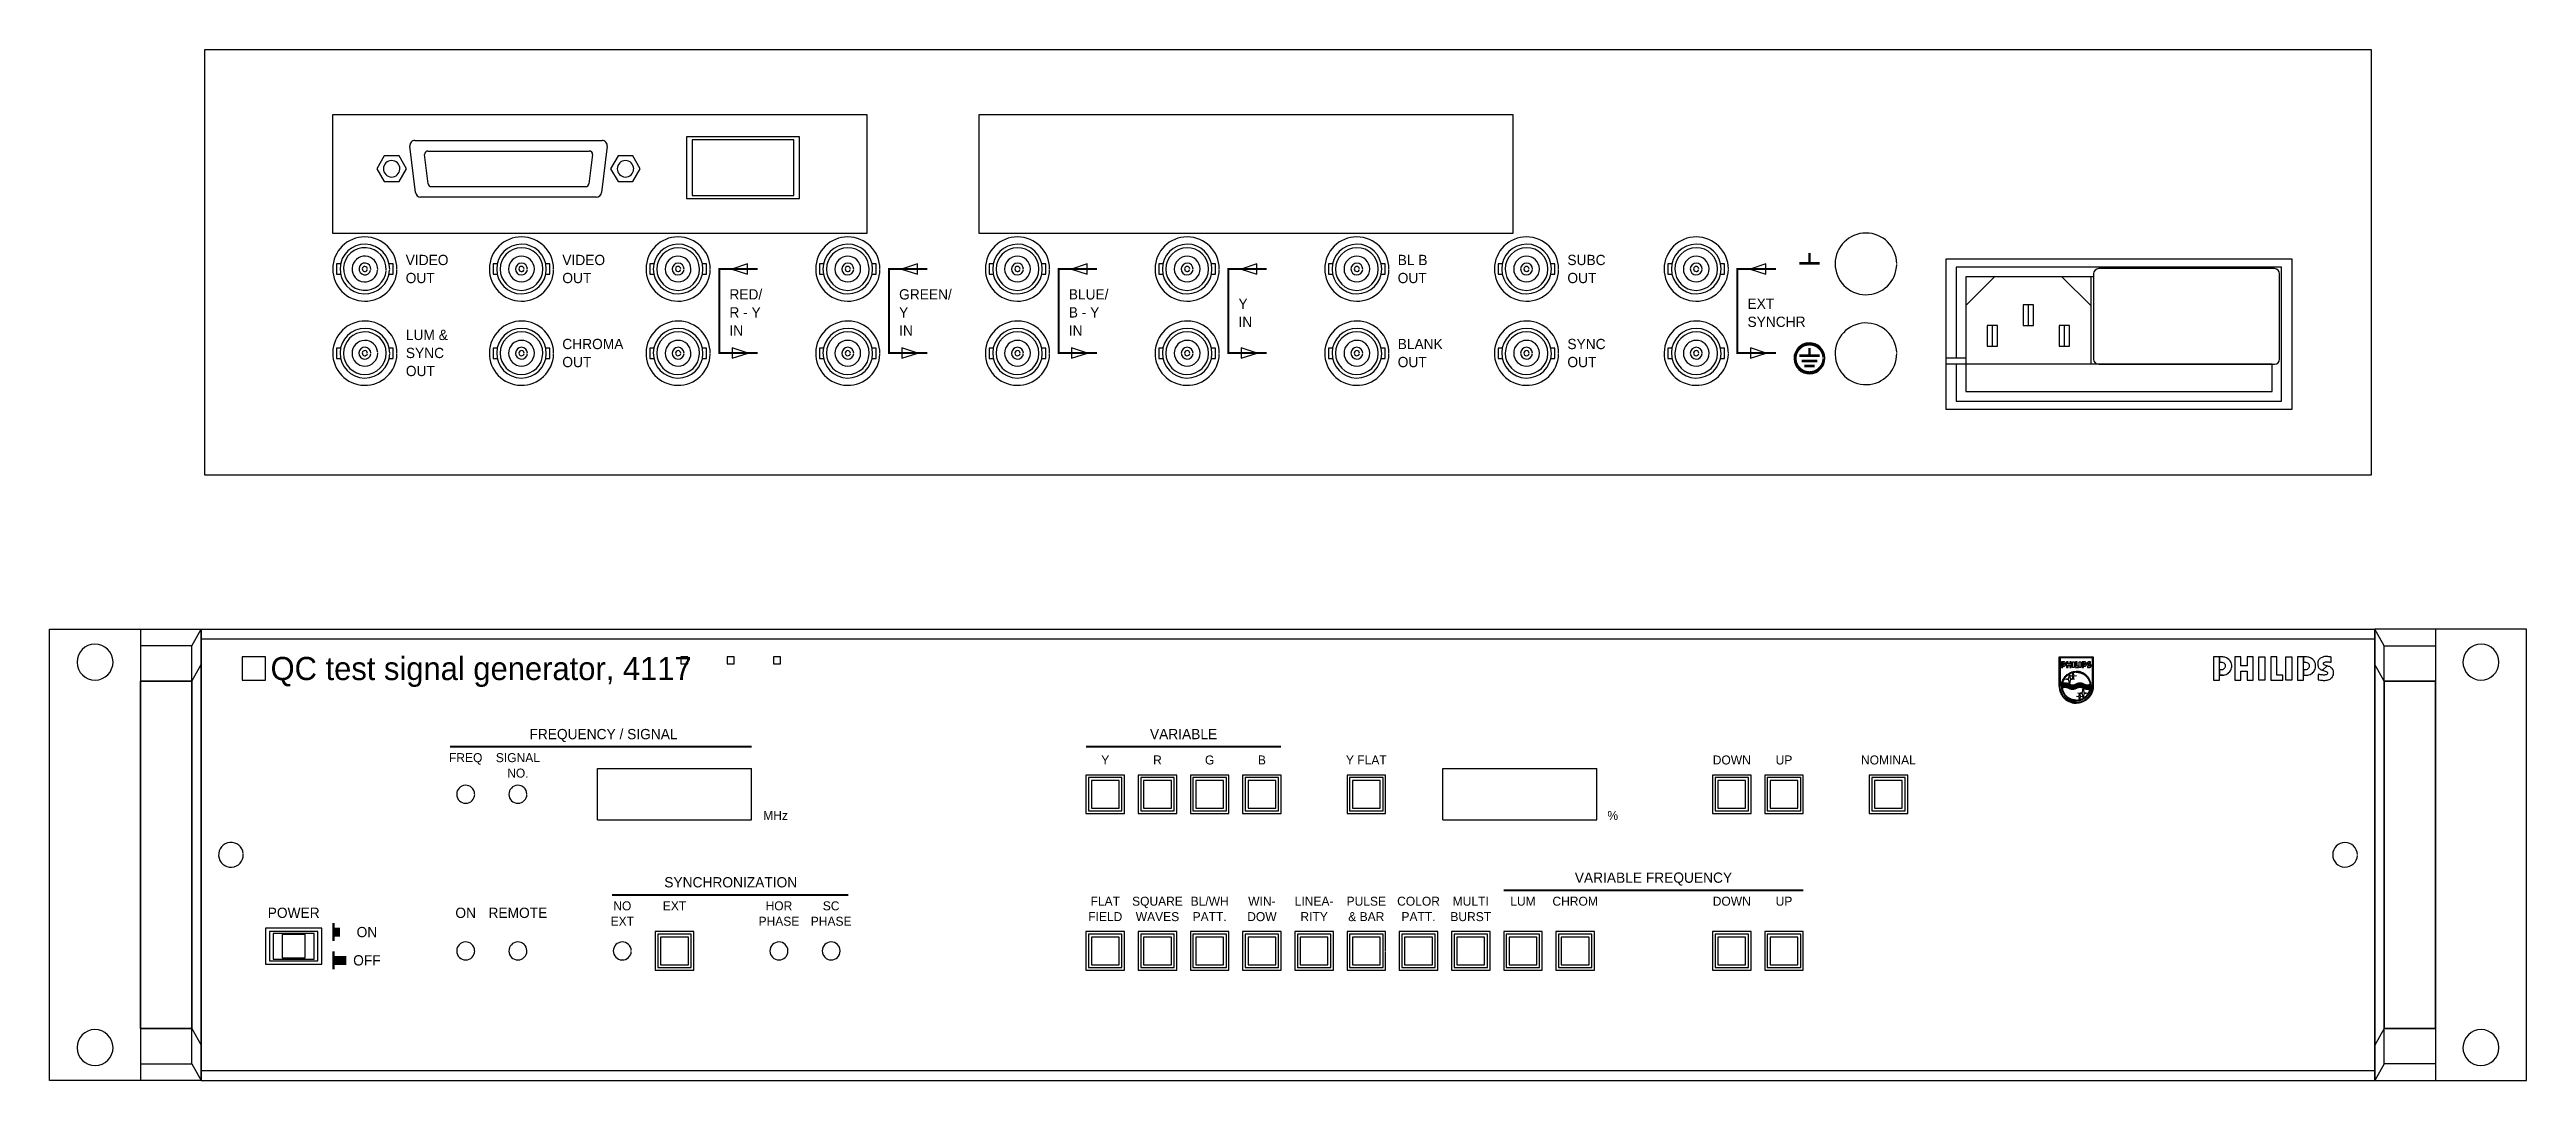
# Model space of a CAD drawing. Extents: x -9 to 472, y 133 to 334.
import ezdxf
from ezdxf.enums import TextEntityAlignment as Align

# ---------------------------------------------------------------- set-up
doc = ezdxf.new("R2010")
doc.units = 0
for name, color, linetype in [('115-1MAERKER', 5, 'CONTINUOUS'), ('115-1TEKST', 7, 'CONTINUOUS'), ('KOMPONENT', 10, 'CONTINUOUS')]:
    doc.layers.add(name, color=color, linetype=linetype)

msp = doc.modelspace()

# ---------------------------------------------------------------- texts
at = {"layer": '115-1TEKST', "color": 0}
for s, height, p in [('VIDEO', 2, (59.81, 291.74)), ('OUT', 2, (59.81, 288.23)), ('VIDEO', 2, (90.29, 291.74)), ('OUT', 2, (90.29, 288.23)), ('OUT', 2, (252.85, 288.23)), ('BL B', 2, (252.85, 291.74)), ('SUBC', 2, (285.87, 291.74)), ('OUT', 2, (285.87, 288.23)), ('RED/', 2, (122.8, 285.05)), ('GREEN/', 2, (155.82, 285.05)), ('BLUE/', 2, (188.84, 285.05)), ('Y', 2, (221.86, 283.23)), ('EXT', 2, (320.92, 283.23)), ('R - Y', 2, (122.8, 281.54)), ('IN', 2, (122.8, 278.02)), ('Y', 2, (155.82, 281.54)), ('IN', 2, (155.82, 278.02)), ('B - Y', 2, (188.84, 281.54)), ('IN', 2, (188.84, 278.02)), ('IN', 2, (221.86, 279.71)), ('SYNCHR', 2, (320.92, 279.71)), ('SYNC', 2, (59.84, 273.65)), ('LUM &', 2, (59.84, 277.16)), ('CHROMA', 2, (90.29, 275.39)), ('BLANK', 2, (252.85, 275.39)), ('SYNC', 2, (285.87, 275.39)), ('OUT', 2, (59.84, 270.14)), ('OUT', 2, (90.29, 271.88)), ('OUT', 2, (252.85, 271.88)), ('OUT', 2, (285.87, 271.88)), ('QC test signal generator, 4117', 4.5, (33.51, 211))]:
    msp.add_text(s, height=height, dxfattribs=at).set_placement(p)
for s, p in [('FREQUENCY / SIGNAL', (98.3, 199.49)), ('VARIABLE', (211.18, 199.49)), ('VARIABLE FREQUENCY', (302.62, 171.56)), ('SYNCHRONIZATION', (123.06, 170.66)), ('POWER', (38.01, 164.72)), ('ON', (52.26, 160.97)), ('OFF', (52.26, 155.47))]:
    msp.add_text(s, height=2, dxfattribs=at).set_placement(p, align=Align.CENTER)
at = {"layer": '115-1TEKST', "color": 0, "linetype": 'CONTINUOUS'}
for s, height, p in [('FREQ', 1.75, (71.48, 195.03)), ('SIGNAL', 1.75, (81.64, 195.03)), ('NO.', 1.75, (81.64, 192.03)), ('Y', 1.75, (195.94, 194.58)), ('R', 1.75, (206.1, 194.58)), ('G', 1.75, (216.26, 194.58)), ('B', 1.75, (226.42, 194.58)), ('Y FLAT', 1.75, (246.74, 194.58)), ('DOWN', 1.75, (317.86, 194.58)), ('UP', 1.75, (328.02, 194.58)), ('NOMINAL', 1.75, (348.34, 194.58)), ('MHz', 1.75, (131.78, 183.78)), ('%', 1.75, (294.7, 183.78)), ('FLAT', 1.75, (195.94, 167.1)), ('SQUARE', 1.75, (206.1, 167.1)), ('BL/WH', 1.75, (216.26, 167.1)), ('WIN-', 1.75, (226.42, 167.1)), ('LINEA-', 1.75, (236.58, 167.1)), ('PULSE', 1.75, (246.74, 167.1)), ('COLOR', 1.75, (256.9, 167.1)), ('MULTI', 1.75, (267.06, 167.1)), ('LUM', 1.75, (277.22, 167.1)), ('CHROM', 1.75, (287.38, 167.1)), ('DOWN', 1.75, (317.86, 167.1)), ('UP', 1.75, (328.02, 167.1)), ('ON', 2, (71.48, 164.72)), ('REMOTE', 2, (81.64, 164.72)), ('EXT', 1.75, (101.96, 163.2)), ('NO', 1.75, (101.96, 166.2)), ('EXT', 1.75, (112.12, 166.2)), ('PHASE', 1.75, (132.44, 163.2)), ('HOR', 1.75, (132.44, 166.2)), ('PHASE', 1.75, (142.6, 163.2)), ('SC', 1.75, (142.6, 166.2)), ('FIELD', 1.75, (195.94, 164.1)), ('WAVES', 1.75, (206.1, 164.1)), ('PATT.', 1.75, (216.26, 164.1)), ('DOW', 1.75, (226.42, 164.1)), ('RITY', 1.75, (236.58, 164.1)), ('& BAR', 1.75, (246.74, 164.1)), ('PATT.', 1.75, (256.9, 164.1)), ('BURST', 1.75, (267.06, 164.1))]:
    msp.add_text(s, height=height, dxfattribs=at).set_placement(p, align=Align.CENTER)

# ---------------------------------------------------------------- linework, layer by layer
at = {"layer": '115-1MAERKER', "color": 0}
for points in [[(28, 211), (32.5, 211), (32.5, 215.5), (28, 215.5)], [(113.36, 214.15), (114.71, 214.15), (114.71, 215.5), (113.36, 215.5)], [(122.36, 214.15), (123.71, 214.15), (123.71, 215.5), (122.36, 215.5)], [(131.36, 214.15), (132.71, 214.15), (132.71, 215.5), (131.36, 215.5)]]:
    msp.add_lwpolyline(points, close=True, dxfattribs=at)
at = {"layer": '115-1TEKST', "color": 0, "linetype": 'CONTINUOUS'}
for p, q in [((382.44, 213.7), (382.29, 213.7)), ((413.5, 211.96), (412.89, 211.96))]:
    msp.add_line(p, q, dxfattribs=at)
at = {"layer": '115-1TEKST', "color": 0}
for points, const_width in [([(330.98, 292.1), (334.98, 292.1), (332.98, 292.1), (332.98, 294.1)], 0.5), ([(128.32, 290.98), (120.82, 290.98), (120.82, 274.63), (128.32, 274.63)], 0.4), ([(161.34, 290.98), (153.84, 290.98), (153.84, 274.63), (161.34, 274.63)], 0.4), ([(194.36, 290.98), (186.86, 290.98), (186.86, 274.63), (194.36, 274.63)], 0.4), ([(227.38, 290.98), (219.88, 290.98), (219.88, 274.63), (227.38, 274.63)], 0.4), ([(326.44, 290.98), (318.94, 290.98), (318.94, 274.63), (326.44, 274.63)], 0.4), ([(332.98, 274.1), (332.98, 275.6)], 0.5), ([(330.98, 274.1), (334.98, 274.1)], 0.5), ([(331.48, 273.1), (334.48, 273.1)], 0.5), ([(331.98, 272.1), (333.98, 272.1)], 0.5), ([(68.42, 198.03), (127.12, 198.03)], 0.4), ([(192.19, 198.03), (230.17, 198.03)], 0.4), ([(99.97, 169.2), (145.93, 169.2)], 0.4), ([(273.47, 170.1), (331.77, 170.1)], 0.4), ([(45.76, 160.22), (45.76, 163.72)], 0.5), ([(45.76, 161.97), (47.01, 161.97)], 1.75), ([(45.76, 156.47), (48.26, 156.47)], 1.75), ([(45.76, 154.72), (45.76, 158.22)], 0.5)]:
    msp.add_lwpolyline(points, dxfattribs=dict(at, const_width=const_width))
for points in [[(123.3, 290.98), (126.35, 289.98), (126.35, 291.97), (123.3, 290.98)], [(156.32, 290.98), (159.37, 289.98), (159.37, 291.97), (156.32, 290.98)], [(189.34, 290.98), (192.39, 289.98), (192.39, 291.97), (189.34, 290.98)], [(222.36, 290.98), (225.41, 289.98), (225.41, 291.97), (222.36, 290.98)], [(321.42, 290.98), (324.47, 289.98), (324.47, 291.97), (321.42, 290.98)], [(126.45, 274.63), (123.35, 275.64), (123.35, 273.65), (126.45, 274.63)], [(159.47, 274.63), (156.37, 275.64), (156.37, 273.65), (159.47, 274.63)], [(192.49, 274.63), (189.39, 275.64), (189.39, 273.65), (192.49, 274.63)], [(225.51, 274.63), (222.41, 275.64), (222.41, 273.65), (225.51, 274.63)], [(324.57, 274.63), (321.47, 275.64), (321.47, 273.65), (324.57, 274.63)]]:
    msp.add_lwpolyline(points, close=True, dxfattribs=at)
at = {"layer": '115-1TEKST', "color": 0, "const_width": 0.5}
for points in [[(335.73, 273.73, 0.976444), (330.23, 273.6, 1)], [(330.23, 273.6, 1), (335.73, 273.6, 0.000826), (335.73, 273.61, 1)]]:
    msp.add_lwpolyline(points, format="xyb", dxfattribs=at)
at = {"layer": '115-1TEKST', "color": 0, "linetype": 'CONTINUOUS'}
for points in [[(381.57, 209.82), (381.57, 215.5), (388.21, 215.5), (388.21, 209.82), (388.03, 209.82), (388.03, 215.32), (381.75, 215.32), (381.75, 209.82), (381.57, 209.82)], [(382, 213.46), (382.29, 213.46), (382.29, 214.32), (382.29, 214.57), (382, 214.57), (382, 213.46)], [(382, 209.82), (382, 209.88), (382.01, 209.97), (382.01, 210.05), (382.02, 210.13), (382.03, 210.2), (382.04, 210.27), (382.05, 210.35), (382.06, 210.41), (382.08, 210.5), (382.1, 210.57), (382.13, 210.65), (382.15, 210.73), (382.18, 210.82), (382.22, 210.9), (382.26, 211), (382.3, 211.1), (382.34, 211.17), (382.39, 211.27), (382.45, 211.36), (382.51, 211.47), (382.58, 211.56), (382.68, 211.67), (382.78, 211.78), (382.87, 211.88), (382.98, 211.98), (383.09, 212.08), (383.23, 212.18), (383.43, 212.31), (383.64, 212.42), (383.8, 212.49), (383.96, 212.55), (384.06, 212.58), (384.21, 212.62), (384.33, 212.65), (384.47, 212.67), (384.63, 212.69), (384.8, 212.7), (384.89, 212.7), (384.89, 212.52), (384.78, 212.52), (384.68, 212.52), (384.54, 212.5), (384.41, 212.48), (384.28, 212.45), (384.16, 212.42), (384.03, 212.38), (383.91, 212.34), (383.81, 212.3), (383.71, 212.25), (383.62, 212.21), (383.51, 212.15), (383.41, 212.08), (383.31, 212.01), (383.21, 211.94), (383.13, 211.87), (383.06, 211.81), (382.99, 211.74), (382.91, 211.67), (382.86, 211.6), (382.8, 211.54), (382.75, 211.47), (382.69, 211.4), (382.63, 211.32), (382.58, 211.22), (382.53, 211.15), (382.46, 211.01), (382.42, 210.93), (382.39, 210.85), (382.34, 210.74), (382.3, 210.63), (382.27, 210.51), (382.25, 210.42), (382.23, 210.32), (382.21, 210.19), (382.2, 210.07), (382.18, 209.97), (382.18, 209.89), (382.18, 209.82), (382, 209.82)], [(382.29, 214.32), (382.4, 214.32), (382.45, 214.31), (382.49, 214.29), (382.52, 214.26), (382.54, 214.23), (382.56, 214.19), (382.57, 214.12), (382.55, 214.04), (382.52, 214.01), (382.47, 213.97), (382.43, 213.95), (382.4, 213.95), (382.29, 213.95), (382.29, 213.7), (382.45, 213.7), (382.5, 213.7), (382.55, 213.71), (382.62, 213.73), (382.66, 213.75), (382.7, 213.78), (382.74, 213.82), (382.77, 213.85), (382.8, 213.88), (382.83, 213.93), (382.85, 213.98), (382.87, 214.04), (382.88, 214.1), (382.88, 214.17), (382.87, 214.24), (382.84, 214.31), (382.8, 214.38), (382.74, 214.45), (382.68, 214.5), (382.63, 214.53), (382.55, 214.56), (382.5, 214.56), (382.44, 214.57), (382.29, 214.57), (382.29, 214.32)], [(382.55, 211.18), (383.42, 211.33), (383.56, 212.19), (383.71, 211.33), (384.57, 211.18), (383.71, 211.04), (383.56, 210.17), (383.42, 211.04), (382.55, 211.18)], [(383.02, 213.46), (383.31, 213.46), (383.31, 213.89), (383.62, 213.89), (383.62, 213.46), (383.91, 213.46), (383.91, 214.57), (383.62, 214.57), (383.62, 214.13), (383.31, 214.13), (383.31, 214.57), (383.02, 214.57), (383.02, 213.46)], [(383.61, 211.83), (384.17, 211.92), (384.26, 212.48), (384.35, 211.92), (384.91, 211.83), (384.35, 211.73), (384.26, 211.18), (384.17, 211.73), (383.61, 211.83)], [(384.19, 213.46), (384.19, 214.57), (384.48, 214.57), (384.48, 213.46), (384.19, 213.46)], [(384.76, 213.46), (385.34, 213.46), (385.34, 213.7), (385.05, 213.7), (385.05, 214.57), (384.76, 214.57), (384.76, 213.46)], [(387.78, 209.82), (387.78, 209.88), (387.77, 209.97), (387.77, 210.05), (387.76, 210.13), (387.75, 210.2), (387.74, 210.27), (387.73, 210.35), (387.72, 210.41), (387.7, 210.5), (387.68, 210.57), (387.65, 210.65), (387.63, 210.73), (387.6, 210.82), (387.56, 210.9), (387.52, 211), (387.48, 211.1), (387.44, 211.17), (387.39, 211.27), (387.33, 211.36), (387.27, 211.47), (387.2, 211.56), (387.1, 211.67), (387, 211.78), (386.91, 211.88), (386.8, 211.98), (386.69, 212.08), (386.55, 212.18), (386.35, 212.31), (386.14, 212.42), (385.98, 212.49), (385.82, 212.55), (385.72, 212.58), (385.57, 212.62), (385.45, 212.65), (385.31, 212.67), (385.15, 212.69), (384.98, 212.7), (384.89, 212.7), (384.89, 212.52), (385, 212.52), (385.1, 212.52), (385.24, 212.5), (385.37, 212.48), (385.5, 212.45), (385.62, 212.42), (385.75, 212.38), (385.87, 212.34), (385.97, 212.3), (386.07, 212.25), (386.16, 212.21), (386.27, 212.15), (386.37, 212.08), (386.47, 212.01), (386.57, 211.94), (386.65, 211.87), (386.72, 211.81), (386.79, 211.74), (386.87, 211.67), (386.92, 211.6), (386.98, 211.54), (387.03, 211.47), (387.09, 211.4), (387.15, 211.32), (387.2, 211.22), (387.25, 211.15), (387.32, 211.01), (387.36, 210.93), (387.39, 210.85), (387.44, 210.74), (387.48, 210.63), (387.51, 210.51), (387.53, 210.42), (387.55, 210.32), (387.57, 210.19), (387.59, 210.07), (387.6, 209.97), (387.6, 209.89), (387.6, 209.82), (387.78, 209.82)], [(385.48, 213.46), (385.48, 214.57), (385.77, 214.57), (385.77, 213.46), (385.48, 213.46)], [(386.04, 213.46), (386.33, 213.46), (386.33, 214.32), (386.33, 214.57), (386.04, 214.57), (386.04, 213.46)], [(386.33, 214.32), (386.44, 214.32), (386.49, 214.31), (386.53, 214.29), (386.56, 214.26), (386.58, 214.23), (386.6, 214.19), (386.61, 214.12), (386.59, 214.04), (386.56, 214.01), (386.51, 213.97), (386.47, 213.95), (386.44, 213.95), (386.33, 213.95), (386.33, 213.7), (386.49, 213.7), (386.54, 213.7), (386.59, 213.71), (386.66, 213.73), (386.7, 213.75), (386.74, 213.78), (386.78, 213.82), (386.81, 213.85), (386.84, 213.88), (386.87, 213.93), (386.89, 213.98), (386.91, 214.04), (386.92, 214.1), (386.92, 214.17), (386.91, 214.24), (386.88, 214.31), (386.84, 214.38), (386.78, 214.45), (386.72, 214.5), (386.66, 214.53), (386.59, 214.56), (386.54, 214.56), (386.48, 214.57), (386.33, 214.57), (386.33, 214.32)], [(387.49, 214.14), (387.46, 214.15), (387.42, 214.16), (387.38, 214.17), (387.35, 214.19), (387.33, 214.21), (387.32, 214.23), (387.31, 214.26), (387.32, 214.28), (387.35, 214.3), (387.38, 214.32), (387.42, 214.33), (387.45, 214.34), (387.5, 214.34), (387.54, 214.33), (387.58, 214.33), (387.63, 214.32), (387.66, 214.32), (387.69, 214.31), (387.69, 214.56), (387.65, 214.57), (387.61, 214.58), (387.57, 214.58), (387.53, 214.58), (387.49, 214.59), (387.44, 214.58), (387.4, 214.58), (387.36, 214.58), (387.32, 214.57), (387.28, 214.56), (387.25, 214.55), (387.21, 214.54), (387.18, 214.52), (387.15, 214.49), (387.12, 214.46), (387.1, 214.44), (387.08, 214.41), (387.07, 214.38), (387.05, 214.33), (387.05, 214.29), (387.04, 214.25), (387.04, 214.21), (387.05, 214.17), (387.05, 214.13), (387.06, 214.09), (387.08, 214.06), (387.09, 214.04), (387.12, 214.01), (387.14, 213.99), (387.17, 213.97), (387.2, 213.96), (387.24, 213.94), (387.26, 213.94), (387.28, 213.93), (387.49, 214.14)], [(387.07, 213.47), (387.11, 213.47), (387.17, 213.46), (387.21, 213.45), (387.26, 213.45), (387.31, 213.44), (387.35, 213.44), (387.4, 213.45), (387.44, 213.45), (387.5, 213.45), (387.55, 213.46), (387.59, 213.48), (387.64, 213.5), (387.67, 213.53), (387.7, 213.56), (387.73, 213.59), (387.76, 213.63), (387.77, 213.66), (387.79, 213.71), (387.8, 213.76), (387.8, 213.81), (387.8, 213.86), (387.79, 213.91), (387.78, 213.94), (387.76, 213.97), (387.74, 214.01), (387.72, 214.03), (387.69, 214.05), (387.66, 214.07), (387.63, 214.09), (387.6, 214.1), (387.56, 214.12), (387.53, 214.13), (387.51, 214.13), (387.49, 214.14), (387.28, 213.93), (387.32, 213.92), (387.35, 213.9), (387.39, 213.89), (387.44, 213.87), (387.48, 213.86), (387.5, 213.84), (387.51, 213.82), (387.52, 213.8), (387.51, 213.77), (387.5, 213.75), (387.48, 213.73), (387.44, 213.71), (387.4, 213.71), (387.37, 213.7), (387.32, 213.7), (387.28, 213.7), (387.24, 213.7), (387.2, 213.71), (387.16, 213.71), (387.12, 213.72), (387.09, 213.73), (387.07, 213.73), (387.07, 213.47)], [(411.61, 211), (412.78, 211), (412.78, 214.48), (412.78, 215.5), (411.61, 215.5), (411.61, 211)], [(412.78, 214.48), (413.21, 214.48), (413.42, 214.44), (413.58, 214.35), (413.69, 214.27), (413.79, 214.14), (413.86, 213.98), (413.9, 213.67), (413.82, 213.38), (413.7, 213.23), (413.51, 213.08), (413.32, 213), (413.19, 212.98), (412.78, 212.98), (412.78, 211.96), (413.43, 211.97), (413.63, 211.98), (413.82, 212.02), (414.08, 212.11), (414.27, 212.2), (414.43, 212.31), (414.59, 212.45), (414.71, 212.57), (414.84, 212.72), (414.95, 212.92), (415.04, 213.12), (415.12, 213.38), (415.14, 213.6), (415.14, 213.9), (415.1, 214.16), (415.01, 214.44), (414.84, 214.73), (414.59, 215.03), (414.35, 215.22), (414.12, 215.34), (413.83, 215.44), (413.63, 215.47), (413.39, 215.5), (412.78, 215.5), (412.78, 214.48)], [(415.72, 211), (416.89, 211), (416.89, 212.76), (418.15, 212.76), (418.15, 211), (419.32, 211), (419.32, 215.5), (418.15, 215.5), (418.15, 213.74), (416.89, 213.74), (416.89, 215.5), (415.72, 215.5), (415.72, 211)], [(420.45, 211), (420.45, 215.5), (421.62, 215.5), (421.62, 211), (420.45, 211)], [(422.74, 211), (425.08, 211), (425.08, 211.97), (423.91, 211.97), (423.91, 215.5), (422.74, 215.5), (422.74, 211)], [(425.65, 211), (425.65, 215.5), (426.82, 215.5), (426.82, 211), (425.65, 211)], [(427.94, 211), (429.11, 211), (429.11, 214.48), (429.11, 215.5), (427.94, 215.5), (427.94, 211)], [(429.11, 214.48), (429.54, 214.48), (429.75, 214.44), (429.92, 214.35), (430.02, 214.27), (430.12, 214.14), (430.2, 213.98), (430.23, 213.67), (430.16, 213.38), (430.03, 213.23), (429.84, 213.08), (429.65, 213), (429.53, 212.98), (429.11, 212.98), (429.11, 211.96), (429.76, 211.97), (429.96, 211.98), (430.16, 212.02), (430.42, 212.11), (430.6, 212.2), (430.77, 212.31), (430.92, 212.45), (431.05, 212.57), (431.17, 212.72), (431.28, 212.92), (431.38, 213.12), (431.45, 213.38), (431.47, 213.6), (431.47, 213.9), (431.43, 214.16), (431.34, 214.44), (431.17, 214.73), (430.92, 215.03), (430.68, 215.22), (430.46, 215.34), (430.17, 215.44), (429.96, 215.47), (429.72, 215.5), (429.11, 215.5), (429.11, 214.48)], [(433.69, 213.75), (433.58, 213.79), (433.43, 213.84), (433.26, 213.89), (433.15, 213.96), (433.06, 214.02), (433, 214.11), (432.98, 214.23), (433, 214.33), (433.12, 214.41), (433.26, 214.49), (433.41, 214.53), (433.54, 214.56), (433.74, 214.56), (433.9, 214.54), (434.08, 214.52), (434.25, 214.5), (434.39, 214.48), (434.5, 214.46), (434.5, 215.48), (434.36, 215.52), (434.2, 215.53), (434.01, 215.55), (433.87, 215.56), (433.69, 215.57), (433.5, 215.56), (433.34, 215.56), (433.18, 215.56), (433.01, 215.51), (432.87, 215.47), (432.73, 215.42), (432.56, 215.36), (432.44, 215.28), (432.32, 215.19), (432.22, 215.07), (432.12, 214.97), (432.04, 214.86), (431.98, 214.72), (431.93, 214.54), (431.9, 214.38), (431.88, 214.21), (431.89, 214.04), (431.91, 213.87), (431.94, 213.71), (431.97, 213.57), (432.03, 213.44), (432.1, 213.35), (432.19, 213.25), (432.28, 213.16), (432.4, 213.09), (432.55, 213.01), (432.68, 212.97), (432.76, 212.95), (432.84, 212.92), (433.69, 213.75)], [(431.98, 211.07), (432.16, 211.04), (432.39, 211.01), (432.56, 210.99), (432.76, 210.97), (432.95, 210.95), (433.15, 210.94), (433.32, 210.95), (433.52, 210.96), (433.73, 210.99), (433.93, 211.03), (434.12, 211.11), (434.3, 211.19), (434.44, 211.29), (434.57, 211.42), (434.68, 211.53), (434.78, 211.69), (434.85, 211.82), (434.92, 212.01), (434.96, 212.24), (434.97, 212.43), (434.96, 212.63), (434.92, 212.82), (434.86, 212.96), (434.81, 213.09), (434.72, 213.22), (434.62, 213.32), (434.51, 213.41), (434.39, 213.48), (434.27, 213.55), (434.14, 213.61), (434, 213.67), (433.87, 213.71), (433.77, 213.72), (433.69, 213.75), (432.84, 212.92), (433, 212.86), (433.14, 212.81), (433.31, 212.75), (433.51, 212.69), (433.65, 212.63), (433.74, 212.54), (433.79, 212.46), (433.81, 212.37), (433.79, 212.25), (433.73, 212.18), (433.65, 212.11), (433.5, 212.04), (433.34, 212), (433.2, 211.98), (433.02, 211.98), (432.84, 211.99), (432.69, 211.99), (432.53, 212.01), (432.37, 212.03), (432.2, 212.07), (432.09, 212.09), (431.99, 212.11), (431.98, 211.07)], [(381.57, 209.82), (381.57, 209.74), (381.57, 209.64), (381.58, 209.55), (381.59, 209.46), (381.6, 209.38), (381.61, 209.29), (381.62, 209.21), (381.64, 209.13), (381.66, 209.03), (381.68, 208.95), (381.71, 208.86), (381.74, 208.76), (381.78, 208.66), (381.82, 208.57), (381.86, 208.45), (381.92, 208.34), (381.95, 208.26), (382.02, 208.15), (382.08, 208.04), (382.16, 207.93), (382.24, 207.81), (382.34, 207.68), (382.46, 207.56), (382.57, 207.44), (382.69, 207.33), (382.82, 207.22), (382.98, 207.1), (383.21, 206.95), (383.45, 206.82), (383.64, 206.74), (383.82, 206.67), (383.94, 206.63), (384.11, 206.59), (384.24, 206.56), (384.41, 206.53), (384.6, 206.51), (384.79, 206.5), (384.89, 206.49), (384.89, 206.68), (384.76, 206.68), (384.64, 206.69), (384.48, 206.71), (384.33, 206.73), (384.18, 206.76), (384.05, 206.79), (383.89, 206.84), (383.76, 206.89), (383.63, 206.94), (383.52, 206.99), (383.41, 207.05), (383.29, 207.12), (383.17, 207.2), (383.06, 207.27), (382.94, 207.36), (382.85, 207.43), (382.77, 207.51), (382.69, 207.58), (382.6, 207.67), (382.53, 207.75), (382.47, 207.82), (382.41, 207.9), (382.34, 207.99), (382.28, 208.08), (382.21, 208.19), (382.16, 208.27), (382.08, 208.42), (382.03, 208.53), (381.99, 208.63), (381.94, 208.74), (381.9, 208.87), (381.86, 209.01), (381.83, 209.12), (381.81, 209.24), (381.78, 209.38), (381.77, 209.52), (381.76, 209.64), (381.75, 209.73), (381.75, 209.82), (381.57, 209.82)], [(382, 209.82), (382, 209.75), (382.01, 209.67), (382.01, 209.58), (382.02, 209.51), (382.03, 209.44), (382.04, 209.36), (382.05, 209.29), (382.06, 209.22), (382.08, 209.13), (382.1, 209.06), (382.13, 208.99), (382.15, 208.9), (382.18, 208.81), (382.22, 208.73), (382.26, 208.63), (382.3, 208.54), (382.34, 208.47), (382.39, 208.36), (382.45, 208.27), (382.51, 208.17), (382.58, 208.08), (382.68, 207.96), (382.78, 207.85), (382.87, 207.75), (382.98, 207.65), (383.09, 207.56), (383.23, 207.45), (383.43, 207.32), (383.64, 207.21), (383.8, 207.14), (383.96, 207.08), (384.06, 207.05), (384.21, 207.01), (384.33, 206.98), (384.47, 206.96), (384.63, 206.94), (384.8, 206.93), (384.89, 206.93), (384.89, 207.11), (384.78, 207.11), (384.68, 207.12), (384.54, 207.13), (384.41, 207.15), (384.28, 207.18), (384.16, 207.21), (384.03, 207.25), (383.91, 207.29), (383.81, 207.34), (383.71, 207.38), (383.62, 207.43), (383.51, 207.49), (383.41, 207.55), (383.31, 207.62), (383.21, 207.69), (383.13, 207.76), (383.06, 207.82), (382.99, 207.89), (382.91, 207.96), (382.86, 208.03), (382.8, 208.09), (382.75, 208.16), (382.69, 208.24), (382.63, 208.32), (382.58, 208.41), (382.53, 208.49), (382.46, 208.62), (382.42, 208.7), (382.39, 208.79), (382.34, 208.89), (382.3, 209.01), (382.27, 209.12), (382.25, 209.21), (382.23, 209.31), (382.21, 209.44), (382.2, 209.56), (382.18, 209.67), (382.18, 209.74), (382.18, 209.82), (382, 209.82)], [(383.44, 209.91), (383.44, 209.73), (383.38, 209.76), (383.31, 209.8), (383.24, 209.82), (383.16, 209.85), (383.09, 209.87), (383.01, 209.89), (382.94, 209.9), (382.87, 209.91), (382.8, 209.92), (382.73, 209.92), (382.65, 209.92), (382.57, 209.91), (382.5, 209.9), (382.43, 209.89), (382.37, 209.88), (382.31, 209.86), (382.25, 209.84), (382.2, 209.82), (382.2, 209.82), (382.18, 209.82), (382.19, 210), (382.24, 210.02), (382.28, 210.03), (382.33, 210.04), (382.43, 210.07), (382.52, 210.09), (382.59, 210.09), (382.66, 210.1), (382.74, 210.1), (382.81, 210.1), (382.88, 210.09), (382.94, 210.08), (383.02, 210.07), (383.09, 210.05), (383.14, 210.04), (383.2, 210.02), (383.25, 210), (383.29, 209.98), (383.35, 209.96), (383.4, 209.93), (383.44, 209.91)], [(383.45, 209.55), (383.45, 209.37), (383.38, 209.4), (383.31, 209.44), (383.24, 209.46), (383.16, 209.49), (383.09, 209.51), (383.02, 209.53), (382.95, 209.54), (382.87, 209.55), (382.8, 209.56), (382.73, 209.56), (382.65, 209.56), (382.57, 209.55), (382.5, 209.54), (382.44, 209.53), (382.37, 209.52), (382.31, 209.5), (382.25, 209.48), (382.2, 209.46), (382.21, 209.46), (382.19, 209.64), (382.24, 209.66), (382.28, 209.67), (382.33, 209.68), (382.43, 209.71), (382.52, 209.72), (382.59, 209.73), (382.66, 209.74), (382.74, 209.74), (382.81, 209.74), (382.88, 209.73), (382.94, 209.72), (383.02, 209.71), (383.09, 209.69), (383.14, 209.68), (383.2, 209.66), (383.25, 209.64), (383.29, 209.62), (383.35, 209.6), (383.41, 209.57), (383.45, 209.55)], [(383.44, 210.27), (383.44, 210.09), (383.38, 210.12), (383.31, 210.16), (383.24, 210.19), (383.16, 210.21), (383.09, 210.23), (383.01, 210.25), (382.94, 210.26), (382.87, 210.27), (382.8, 210.28), (382.73, 210.28), (382.65, 210.28), (382.57, 210.27), (382.5, 210.26), (382.43, 210.25), (382.37, 210.24), (382.31, 210.22), (382.25, 210.2), (382.2, 210.18), (382.2, 210.18), (382.24, 210.38), (382.28, 210.39), (382.33, 210.41), (382.43, 210.43), (382.52, 210.45), (382.59, 210.45), (382.66, 210.46), (382.74, 210.46), (382.81, 210.46), (382.88, 210.45), (382.94, 210.44), (383.02, 210.43), (383.09, 210.41), (383.14, 210.4), (383.2, 210.38), (383.25, 210.36), (383.29, 210.34), (383.35, 210.32), (383.4, 210.29), (383.44, 210.27)], [(383.44, 210.09), (383.44, 210.27), (383.51, 210.23), (383.58, 210.2), (383.65, 210.17), (383.73, 210.14), (383.8, 210.12), (383.87, 210.1), (383.94, 210.09), (384.02, 210.08), (384.09, 210.08), (384.16, 210.07), (384.24, 210.08), (384.32, 210.08), (384.39, 210.09), (384.46, 210.1), (384.52, 210.12), (384.58, 210.14), (384.64, 210.15), (384.69, 210.17), (384.74, 210.19), (384.8, 210.22), (384.85, 210.24), (384.89, 210.27), (384.89, 210.09), (384.83, 210.06), (384.77, 210.03), (384.7, 210), (384.65, 209.98), (384.61, 209.96), (384.56, 209.95), (384.46, 209.92), (384.37, 209.91), (384.3, 209.9), (384.23, 209.89), (384.15, 209.89), (384.08, 209.9), (384.01, 209.9), (383.95, 209.91), (383.87, 209.92), (383.8, 209.94), (383.75, 209.95), (383.69, 209.97), (383.64, 209.99), (383.6, 210.01), (383.54, 210.04), (383.48, 210.06), (383.44, 210.09)], [(383.44, 209.73), (383.44, 209.91), (383.51, 209.87), (383.58, 209.84), (383.65, 209.81), (383.73, 209.78), (383.8, 209.76), (383.87, 209.74), (383.94, 209.73), (384.02, 209.72), (384.09, 209.72), (384.16, 209.71), (384.24, 209.71), (384.32, 209.72), (384.39, 209.73), (384.46, 209.74), (384.52, 209.76), (384.58, 209.77), (384.64, 209.79), (384.69, 209.81), (384.74, 209.83), (384.8, 209.86), (384.85, 209.88), (384.89, 209.91), (384.89, 209.73), (384.83, 209.7), (384.77, 209.67), (384.7, 209.64), (384.65, 209.62), (384.61, 209.6), (384.56, 209.59), (384.46, 209.56), (384.37, 209.55), (384.3, 209.54), (384.23, 209.53), (384.15, 209.53), (384.08, 209.53), (384.01, 209.54), (383.95, 209.55), (383.87, 209.56), (383.8, 209.58), (383.75, 209.59), (383.69, 209.61), (383.64, 209.63), (383.6, 209.65), (383.54, 209.68), (383.48, 209.7), (383.44, 209.73)], [(383.44, 209.36), (383.44, 209.55), (383.51, 209.51), (383.58, 209.48), (383.65, 209.45), (383.73, 209.42), (383.8, 209.4), (383.87, 209.38), (383.94, 209.37), (384.02, 209.36), (384.09, 209.35), (384.16, 209.35), (384.24, 209.35), (384.32, 209.36), (384.39, 209.37), (384.46, 209.38), (384.52, 209.4), (384.58, 209.41), (384.64, 209.43), (384.69, 209.45), (384.74, 209.47), (384.8, 209.5), (384.85, 209.52), (384.89, 209.55), (384.89, 209.36), (384.83, 209.33), (384.77, 209.31), (384.7, 209.27), (384.65, 209.25), (384.61, 209.24), (384.56, 209.23), (384.46, 209.2), (384.37, 209.19), (384.3, 209.18), (384.23, 209.17), (384.15, 209.17), (384.08, 209.17), (384.01, 209.18), (383.95, 209.19), (383.87, 209.2), (383.8, 209.22), (383.75, 209.23), (383.69, 209.25), (383.64, 209.27), (383.6, 209.29), (383.54, 209.32), (383.48, 209.34), (383.44, 209.36)], [(386.33, 210.27), (386.33, 210.09), (386.27, 210.12), (386.19, 210.16), (386.12, 210.19), (386.05, 210.21), (385.98, 210.23), (385.9, 210.25), (385.83, 210.26), (385.76, 210.27), (385.69, 210.28), (385.61, 210.28), (385.53, 210.28), (385.46, 210.27), (385.39, 210.26), (385.32, 210.25), (385.26, 210.24), (385.19, 210.22), (385.14, 210.2), (385.09, 210.18), (385.04, 210.16), (384.98, 210.14), (384.93, 210.11), (384.89, 210.09), (384.89, 210.27), (384.94, 210.3), (385, 210.33), (385.08, 210.36), (385.13, 210.38), (385.17, 210.39), (385.22, 210.41), (385.31, 210.43), (385.41, 210.45), (385.48, 210.45), (385.55, 210.46), (385.62, 210.46), (385.7, 210.46), (385.77, 210.45), (385.83, 210.44), (385.9, 210.43), (385.97, 210.41), (386.03, 210.4), (386.09, 210.38), (386.14, 210.36), (386.18, 210.34), (386.24, 210.32), (386.29, 210.29), (386.33, 210.27)], [(386.33, 209.91), (386.33, 209.73), (386.27, 209.76), (386.19, 209.8), (386.12, 209.82), (386.05, 209.85), (385.98, 209.87), (385.9, 209.89), (385.83, 209.9), (385.76, 209.91), (385.69, 209.92), (385.61, 209.92), (385.53, 209.92), (385.46, 209.91), (385.39, 209.9), (385.32, 209.89), (385.26, 209.88), (385.19, 209.86), (385.14, 209.84), (385.09, 209.82), (385.04, 209.8), (384.98, 209.77), (384.93, 209.75), (384.89, 209.73), (384.89, 209.91), (384.94, 209.94), (385, 209.97), (385.08, 210), (385.13, 210.02), (385.17, 210.03), (385.22, 210.04), (385.31, 210.07), (385.41, 210.09), (385.48, 210.09), (385.55, 210.1), (385.62, 210.1), (385.7, 210.1), (385.77, 210.09), (385.83, 210.08), (385.9, 210.07), (385.97, 210.05), (386.03, 210.04), (386.09, 210.02), (386.14, 210), (386.18, 209.98), (386.24, 209.96), (386.29, 209.93), (386.33, 209.91)], [(387.78, 209.82), (387.78, 209.75), (387.77, 209.67), (387.77, 209.58), (387.76, 209.51), (387.75, 209.44), (387.74, 209.36), (387.73, 209.29), (387.72, 209.22), (387.7, 209.13), (387.68, 209.06), (387.65, 208.99), (387.63, 208.9), (387.6, 208.81), (387.56, 208.73), (387.52, 208.63), (387.48, 208.54), (387.44, 208.47), (387.39, 208.36), (387.33, 208.27), (387.27, 208.17), (387.2, 208.08), (387.1, 207.96), (387, 207.85), (386.91, 207.75), (386.8, 207.65), (386.69, 207.56), (386.55, 207.45), (386.35, 207.32), (386.14, 207.21), (385.98, 207.14), (385.82, 207.08), (385.72, 207.05), (385.57, 207.01), (385.45, 206.98), (385.31, 206.96), (385.15, 206.94), (384.98, 206.93), (384.89, 206.93), (384.89, 207.11), (385, 207.11), (385.1, 207.12), (385.24, 207.13), (385.37, 207.15), (385.5, 207.18), (385.62, 207.21), (385.75, 207.25), (385.87, 207.29), (385.97, 207.34), (386.07, 207.38), (386.16, 207.43), (386.27, 207.49), (386.37, 207.55), (386.47, 207.62), (386.57, 207.69), (386.65, 207.76), (386.72, 207.82), (386.79, 207.89), (386.87, 207.96), (386.92, 208.03), (386.98, 208.09), (387.03, 208.16), (387.09, 208.24), (387.15, 208.32), (387.2, 208.41), (387.25, 208.49), (387.32, 208.62), (387.36, 208.7), (387.39, 208.79), (387.44, 208.89), (387.48, 209.01), (387.51, 209.12), (387.53, 209.21), (387.55, 209.31), (387.57, 209.44), (387.59, 209.56), (387.6, 209.67), (387.6, 209.74), (387.6, 209.82), (387.78, 209.82)], [(388.21, 209.82), (388.21, 209.74), (388.21, 209.64), (388.2, 209.55), (388.19, 209.46), (388.18, 209.38), (388.17, 209.29), (388.16, 209.21), (388.14, 209.13), (388.12, 209.03), (388.1, 208.95), (388.07, 208.86), (388.04, 208.76), (388, 208.66), (387.97, 208.57), (387.92, 208.45), (387.87, 208.34), (387.83, 208.26), (387.76, 208.15), (387.7, 208.04), (387.62, 207.93), (387.54, 207.81), (387.44, 207.68), (387.32, 207.56), (387.21, 207.44), (387.09, 207.33), (386.96, 207.22), (386.8, 207.1), (386.57, 206.95), (386.33, 206.82), (386.15, 206.74), (385.97, 206.67), (385.84, 206.63), (385.67, 206.59), (385.54, 206.56), (385.37, 206.53), (385.19, 206.51), (384.99, 206.5), (384.89, 206.49), (384.89, 206.68), (385.02, 206.68), (385.14, 206.69), (385.3, 206.71), (385.45, 206.73), (385.6, 206.76), (385.73, 206.79), (385.89, 206.84), (386.03, 206.89), (386.15, 206.94), (386.26, 206.99), (386.37, 207.05), (386.49, 207.12), (386.62, 207.2), (386.72, 207.27), (386.84, 207.36), (386.93, 207.43), (387.01, 207.51), (387.09, 207.58), (387.18, 207.67), (387.25, 207.75), (387.31, 207.82), (387.37, 207.9), (387.44, 207.99), (387.5, 208.08), (387.57, 208.19), (387.62, 208.27), (387.7, 208.42), (387.75, 208.53), (387.79, 208.63), (387.84, 208.74), (387.88, 208.87), (387.92, 209.01), (387.95, 209.12), (387.97, 209.24), (388, 209.38), (388.01, 209.52), (388.02, 209.64), (388.03, 209.73), (388.03, 209.82), (388.21, 209.82)], [(386.33, 209.55), (386.33, 209.36), (386.27, 209.4), (386.19, 209.44), (386.12, 209.46), (386.05, 209.49), (385.98, 209.51), (385.9, 209.53), (385.83, 209.54), (385.76, 209.55), (385.69, 209.56), (385.61, 209.56), (385.53, 209.56), (385.46, 209.55), (385.39, 209.54), (385.32, 209.53), (385.26, 209.51), (385.19, 209.5), (385.14, 209.48), (385.09, 209.46), (385.04, 209.44), (384.98, 209.41), (384.93, 209.39), (384.89, 209.36), (384.89, 209.55), (384.94, 209.58), (385, 209.61), (385.08, 209.64), (385.13, 209.66), (385.17, 209.67), (385.22, 209.68), (385.31, 209.71), (385.41, 209.72), (385.48, 209.73), (385.55, 209.74), (385.62, 209.74), (385.7, 209.74), (385.77, 209.73), (385.83, 209.72), (385.9, 209.71), (385.97, 209.69), (386.03, 209.68), (386.09, 209.66), (386.14, 209.64), (386.18, 209.62), (386.24, 209.59), (386.29, 209.57), (386.33, 209.55)], [(384.91, 207.8), (385.46, 207.9), (385.55, 208.45), (385.65, 207.9), (386.2, 207.8), (385.65, 207.71), (385.55, 207.15), (385.46, 207.71), (384.91, 207.8)], [(385.23, 208.46), (386.1, 208.61), (386.24, 209.47), (386.39, 208.61), (387.26, 208.46), (386.39, 208.32), (386.24, 207.45), (386.1, 208.32), (385.23, 208.46)], [(386.33, 210.09), (386.33, 210.27), (386.4, 210.23), (386.47, 210.2), (386.54, 210.17), (386.61, 210.14), (386.69, 210.12), (386.76, 210.1), (386.83, 210.09), (386.9, 210.08), (386.98, 210.08), (387.05, 210.07), (387.13, 210.08), (387.21, 210.08), (387.28, 210.09), (387.34, 210.1), (387.41, 210.12), (387.47, 210.14), (387.53, 210.15), (387.57, 210.17), (387.57, 210.17), (387.59, 210), (387.54, 209.98), (387.49, 209.96), (387.45, 209.95), (387.35, 209.92), (387.26, 209.91), (387.18, 209.9), (387.12, 209.89), (387.04, 209.89), (386.96, 209.9), (386.9, 209.9), (386.84, 209.91), (386.76, 209.92), (386.69, 209.94), (386.64, 209.95), (386.58, 209.97), (386.53, 209.99), (386.48, 210.01), (386.43, 210.04), (386.37, 210.06), (386.33, 210.09)], [(386.33, 209.73), (386.33, 209.91), (386.4, 209.87), (386.47, 209.84), (386.54, 209.81), (386.61, 209.78), (386.69, 209.76), (386.76, 209.74), (386.83, 209.73), (386.9, 209.72), (386.98, 209.72), (387.05, 209.71), (387.13, 209.71), (387.21, 209.72), (387.28, 209.73), (387.34, 209.74), (387.41, 209.76), (387.47, 209.77), (387.53, 209.79), (387.57, 209.81), (387.57, 209.81), (387.6, 209.82), (387.59, 209.64), (387.54, 209.62), (387.49, 209.6), (387.45, 209.59), (387.35, 209.56), (387.26, 209.55), (387.18, 209.54), (387.12, 209.53), (387.04, 209.53), (386.96, 209.53), (386.9, 209.54), (386.84, 209.55), (386.76, 209.56), (386.69, 209.58), (386.64, 209.59), (386.58, 209.61), (386.53, 209.63), (386.48, 209.65), (386.43, 209.68), (386.37, 209.7), (386.33, 209.73)], [(386.33, 209.36), (386.33, 209.55), (386.4, 209.51), (386.47, 209.48), (386.54, 209.45), (386.61, 209.42), (386.69, 209.4), (386.76, 209.38), (386.83, 209.37), (386.9, 209.36), (386.98, 209.35), (387.05, 209.35), (387.13, 209.35), (387.21, 209.36), (387.28, 209.37), (387.34, 209.38), (387.41, 209.4), (387.47, 209.41), (387.53, 209.43), (387.57, 209.45), (387.57, 209.45), (387.54, 209.25), (387.49, 209.24), (387.45, 209.23), (387.35, 209.2), (387.26, 209.19), (387.18, 209.18), (387.12, 209.17), (387.04, 209.17), (386.96, 209.17), (386.9, 209.18), (386.84, 209.19), (386.76, 209.2), (386.69, 209.22), (386.64, 209.23), (386.58, 209.25), (386.53, 209.27), (386.48, 209.29), (386.43, 209.32), (386.37, 209.34), (386.33, 209.36)]]:
    msp.add_lwpolyline(points, close=True, dxfattribs=at)
at = {"layer": '115-1TEKST', "color": 0}
for centre, radius, start, end in [((343.96, 291.98), 6, 0.4853, 358.8632), ((343.96, 274.48), 6, 2.3705, 0.7495), ((332.98, 273.6), 3, 1.8414, 1.2386)]:
    msp.add_arc(centre, radius, start, end, dxfattribs=at)
at = {"layer": 'KOMPONENT', "color": 0}
for p, q in [((20.7, 333.68), (442.3, 333.68)), ((20.7, 250.9), (20.7, 333.68)), ((442.3, 333.68), (442.3, 250.9)), ((149.58, 320.98), (45.58, 320.98)), ((45.58, 320.98), (45.58, 297.98)), ((149.58, 297.98), (149.58, 320.98)), ((275.31, 320.98), (171.31, 320.98)), ((171.31, 320.98), (171.31, 297.98)), ((275.31, 297.98), (275.31, 320.98)), ((61.72, 305.86), (60.62, 314.86)), ((61.61, 315.98), (98.03, 315.98)), ((99.02, 314.86), (97.92, 305.86)), ((136.43, 316.7), (114.43, 316.7)), ((114.43, 316.7), (114.43, 304.7)), ((135.33, 316.1), (115.53, 316.1)), ((115.53, 316.1), (115.53, 305.3)), ((135.33, 305.3), (135.33, 316.1)), ((136.43, 304.7), (136.43, 316.7)), ((55.63, 312.98), (54.18, 310.48)), ((54.18, 310.48), (55.63, 307.98)), ((58.51, 312.98), (55.63, 312.98)), ((59.96, 310.48), (58.51, 312.98)), ((58.51, 307.98), (59.96, 310.48)), ((64.18, 307.57), (63.48, 313.23)), ((96.16, 313.23), (95.46, 307.57)), ((101.13, 312.98), (99.68, 310.48)), ((99.68, 310.48), (101.13, 307.98)), ((104.01, 312.98), (101.13, 312.98)), ((105.46, 310.48), (104.01, 312.98)), ((104.01, 307.98), (105.46, 310.48)), ((55.63, 307.98), (58.51, 307.98)), ((96.93, 304.98), (62.71, 304.98)), ((64.8, 307.02), (94.84, 307.02)), ((101.13, 307.98), (104.01, 307.98)), ((114.43, 304.7), (136.43, 304.7)), ((115.53, 305.3), (135.33, 305.3)), ((45.58, 297.98), (149.58, 297.98)), ((171.31, 297.98), (275.31, 297.98)), ((426.9, 292.9), (359.5, 292.9)), ((359.5, 292.9), (359.5, 263.7)), ((426.9, 292.9), (359.5, 292.9)), ((359.5, 292.9), (359.5, 263.7)), ((424.85, 291.35), (361.55, 291.35)), ((361.55, 291.35), (361.55, 273.7)), ((388.26, 289.45), (363.4, 289.45)), ((363.4, 289.45), (363.4, 267.15)), ((369, 289.45), (363.4, 283.85)), ((382.1, 289.45), (387.7, 283.85)), ((388.26, 290.05), (388.26, 273.45)), ((423.46, 291.05), (389.26, 291.05)), ((424.46, 273.45), (424.46, 290.05)), ((424.85, 265.25), (424.85, 291.35)), ((426.9, 263.7), (426.9, 292.9)), ((426.9, 263.7), (426.9, 292.9)), ((369.55, 280), (367.55, 280)), ((367.55, 280), (367.55, 276)), ((369.55, 276), (369.55, 280)), ((376.55, 284), (374.55, 284)), ((374.55, 284), (374.55, 280)), ((374.55, 280), (376.55, 280)), ((376.55, 280), (376.55, 284)), ((383.55, 280), (381.55, 280)), ((381.55, 280), (381.55, 276)), ((383.55, 276), (383.55, 280)), ((367.55, 276), (369.55, 276)), ((381.55, 276), (383.55, 276)), ((359.5, 272.55), (423, 272.55)), ((389.26, 272.45), (423.46, 272.45)), ((423, 267.15), (423, 272.55)), ((361.55, 265.25), (424.85, 265.25)), ((363.4, 267.15), (423, 267.15)), ((359.5, 263.7), (426.9, 263.7)), ((359.5, 263.7), (426.9, 263.7)), ((442.3, 250.9), (20.7, 250.9)), ((-9.5, 220.9), (8.2, 220.9)), ((-9.5, 133.1), (-9.5, 220.9)), ((8.2, 220.9), (20, 220.9)), ((8.2, 220.9), (8.2, 133.1)), ((18.2, 217.65), (8.2, 217.65)), ((8.2, 217.65), (8.2, 136.35)), ((18.2, 136.35), (18.2, 217.65)), ((20, 220.9), (443, 220.9)), ((20, 220.9), (20, 133.1)), ((20, 133.1), (20, 220.9)), ((20, 135), (20, 219)), ((20, 219), (443, 219)), ((454.8, 220.9), (443, 220.9)), ((443, 133.1), (443, 220.9)), ((443, 220.9), (443, 133.1)), ((444.8, 217.65), (454.8, 217.65)), ((444.8, 136.35), (444.8, 217.65)), ((454.8, 220.9), (454.8, 133.1)), ((472.5, 220.9), (454.8, 220.9)), ((454.8, 217.65), (454.8, 136.35)), ((472.5, 133.1), (472.5, 220.9)), ((18.2, 210.8), (8.2, 210.8)), ((8.2, 210.8), (8.2, 143.2)), ((18.2, 143.2), (18.2, 210.8)), ((444.8, 210.8), (454.8, 210.8)), ((444.8, 143.2), (444.8, 210.8)), ((454.8, 210.8), (454.8, 143.2)), ((97.12, 183.78), (97.12, 193.78)), ((97.12, 193.78), (127.12, 193.78)), ((127.12, 183.78), (127.12, 193.78)), ((261.6, 193.78), (291.6, 193.78)), ((261.6, 183.78), (261.6, 193.78)), ((261.6, 183.78), (261.6, 193.78)), ((261.6, 193.78), (291.6, 193.78)), ((291.6, 183.78), (291.6, 193.78)), ((291.6, 183.78), (291.6, 193.78)), ((199.69, 192.53), (192.19, 192.53)), ((192.19, 192.53), (192.19, 185.03)), ((199.19, 192.03), (192.69, 192.03)), ((192.69, 192.03), (192.69, 185.53)), ((198.64, 191.48), (193.24, 191.48)), ((193.24, 191.48), (193.24, 186.08)), ((198.64, 186.08), (198.64, 191.48)), ((199.19, 185.53), (199.19, 192.03)), ((199.69, 185.03), (199.69, 192.53)), ((209.85, 192.53), (202.35, 192.53)), ((202.35, 192.53), (202.35, 185.03)), ((209.35, 192.03), (202.85, 192.03)), ((202.85, 192.03), (202.85, 185.53)), ((208.8, 191.48), (203.4, 191.48)), ((203.4, 191.48), (203.4, 186.08)), ((208.8, 186.08), (208.8, 191.48)), ((209.35, 185.53), (209.35, 192.03)), ((209.85, 185.03), (209.85, 192.53)), ((212.51, 192.53), (212.51, 185.03)), ((220.01, 192.53), (212.51, 192.53)), ((213.01, 192.03), (213.01, 185.53)), ((219.51, 192.03), (213.01, 192.03)), ((213.56, 191.48), (213.56, 186.08)), ((218.96, 191.48), (213.56, 191.48)), ((218.96, 186.08), (218.96, 191.48)), ((219.51, 185.53), (219.51, 192.03)), ((220.01, 185.03), (220.01, 192.53)), ((230.17, 192.53), (222.67, 192.53)), ((222.67, 192.53), (222.67, 185.03)), ((229.67, 192.03), (223.17, 192.03)), ((223.17, 192.03), (223.17, 185.53)), ((229.12, 191.48), (223.72, 191.48)), ((223.72, 191.48), (223.72, 186.08)), ((229.12, 186.08), (229.12, 191.48)), ((229.67, 185.53), (229.67, 192.03)), ((230.17, 185.03), (230.17, 192.53)), ((250.49, 192.53), (242.99, 192.53)), ((242.99, 192.53), (242.99, 185.03)), ((249.99, 192.03), (243.49, 192.03)), ((243.49, 192.03), (243.49, 185.53)), ((249.44, 191.48), (244.04, 191.48)), ((244.04, 191.48), (244.04, 186.08)), ((249.44, 186.08), (249.44, 191.48)), ((249.99, 185.53), (249.99, 192.03)), ((250.49, 185.03), (250.49, 192.53)), ((321.61, 192.53), (314.11, 192.53)), ((314.11, 192.53), (314.11, 185.03)), ((321.11, 192.03), (314.61, 192.03)), ((314.61, 192.03), (314.61, 185.53)), ((320.56, 191.48), (315.16, 191.48)), ((315.16, 191.48), (315.16, 186.08)), ((320.56, 186.08), (320.56, 191.48)), ((321.11, 185.53), (321.11, 192.03)), ((321.61, 185.03), (321.61, 192.53)), ((331.77, 192.53), (324.27, 192.53)), ((324.27, 192.53), (324.27, 185.03)), ((331.27, 192.03), (324.77, 192.03)), ((324.77, 192.03), (324.77, 185.53)), ((330.72, 191.48), (325.32, 191.48)), ((325.32, 191.48), (325.32, 186.08)), ((330.72, 186.08), (330.72, 191.48)), ((331.27, 185.53), (331.27, 192.03)), ((331.77, 185.03), (331.77, 192.53)), ((352.09, 192.53), (344.59, 192.53)), ((344.59, 192.53), (344.59, 185.03)), ((351.59, 192.03), (345.09, 192.03)), ((345.09, 192.03), (345.09, 185.53)), ((351.04, 191.48), (345.64, 191.48)), ((345.64, 191.48), (345.64, 186.08)), ((351.04, 186.08), (351.04, 191.48)), ((351.59, 185.53), (351.59, 192.03)), ((352.09, 185.03), (352.09, 192.53)), ((97.12, 183.78), (127.12, 183.78)), ((192.19, 185.03), (199.69, 185.03)), ((192.69, 185.53), (199.19, 185.53)), ((193.24, 186.08), (198.64, 186.08)), ((202.35, 185.03), (209.85, 185.03)), ((202.85, 185.53), (209.35, 185.53)), ((203.4, 186.08), (208.8, 186.08)), ((212.51, 185.03), (220.01, 185.03)), ((213.01, 185.53), (219.51, 185.53)), ((213.56, 186.08), (218.96, 186.08)), ((222.67, 185.03), (230.17, 185.03)), ((223.17, 185.53), (229.67, 185.53)), ((223.72, 186.08), (229.12, 186.08)), ((242.99, 185.03), (250.49, 185.03)), ((243.49, 185.53), (249.99, 185.53)), ((244.04, 186.08), (249.44, 186.08)), ((261.6, 183.78), (291.6, 183.78)), ((261.6, 183.78), (291.6, 183.78)), ((314.11, 185.03), (321.61, 185.03)), ((314.61, 185.53), (321.11, 185.53)), ((315.16, 186.08), (320.56, 186.08)), ((324.27, 185.03), (331.77, 185.03)), ((324.77, 185.53), (331.27, 185.53)), ((325.32, 186.08), (330.72, 186.08)), ((344.59, 185.03), (352.09, 185.03)), ((345.09, 185.53), (351.59, 185.53)), ((345.64, 186.08), (351.04, 186.08)), ((43.5, 162.72), (32.5, 162.72)), ((32.5, 162.72), (32.5, 155.72)), ((42.7, 162.07), (33.3, 162.07)), ((33.3, 162.07), (33.3, 156.37)), ((42, 161.72), (34, 161.72)), ((34, 161.72), (34, 156.72)), ((40.25, 161.47), (35.75, 161.47)), ((35.75, 161.47), (35.75, 156.97)), ((40.25, 156.97), (40.25, 161.47)), ((42, 156.72), (42, 161.72)), ((42.7, 156.37), (42.7, 162.07)), ((43.5, 155.72), (43.5, 162.72)), ((115.87, 162.05), (108.37, 162.05)), ((108.37, 162.05), (108.37, 154.55)), ((115.37, 161.55), (108.87, 161.55)), ((108.87, 161.55), (108.87, 155.05)), ((114.82, 161), (109.42, 161)), ((109.42, 161), (109.42, 155.6)), ((114.82, 155.6), (114.82, 161)), ((115.37, 155.05), (115.37, 161.55)), ((115.87, 154.55), (115.87, 162.05)), ((192.19, 162.05), (192.19, 154.55)), ((199.69, 162.05), (192.19, 162.05)), ((192.69, 161.55), (192.69, 155.05)), ((199.19, 161.55), (192.69, 161.55)), ((193.24, 161), (193.24, 155.6)), ((198.64, 161), (193.24, 161)), ((198.64, 155.6), (198.64, 161)), ((199.19, 155.05), (199.19, 161.55)), ((199.69, 154.55), (199.69, 162.05)), ((209.85, 162.05), (202.35, 162.05)), ((202.35, 162.05), (202.35, 154.55)), ((209.35, 161.55), (202.85, 161.55)), ((202.85, 161.55), (202.85, 155.05)), ((208.8, 161), (203.4, 161)), ((203.4, 161), (203.4, 155.6)), ((208.8, 155.6), (208.8, 161)), ((209.35, 155.05), (209.35, 161.55)), ((209.85, 154.55), (209.85, 162.05)), ((220.01, 162.05), (212.51, 162.05)), ((212.51, 162.05), (212.51, 154.55)), ((219.51, 161.55), (213.01, 161.55)), ((213.01, 161.55), (213.01, 155.05)), ((218.96, 161), (213.56, 161)), ((213.56, 161), (213.56, 155.6)), ((218.96, 155.6), (218.96, 161)), ((219.51, 155.05), (219.51, 161.55)), ((220.01, 154.55), (220.01, 162.05)), ((230.17, 162.05), (222.67, 162.05)), ((222.67, 162.05), (222.67, 154.55)), ((229.67, 161.55), (223.17, 161.55)), ((223.17, 161.55), (223.17, 155.05)), ((229.12, 161), (223.72, 161)), ((223.72, 161), (223.72, 155.6)), ((229.12, 155.6), (229.12, 161)), ((229.67, 155.05), (229.67, 161.55)), ((230.17, 154.55), (230.17, 162.05)), ((240.33, 162.05), (232.83, 162.05)), ((232.83, 162.05), (232.83, 154.55)), ((239.83, 161.55), (233.33, 161.55)), ((233.33, 161.55), (233.33, 155.05)), ((239.28, 161), (233.88, 161)), ((233.88, 161), (233.88, 155.6)), ((239.28, 155.6), (239.28, 161)), ((239.83, 155.05), (239.83, 161.55)), ((240.33, 154.55), (240.33, 162.05)), ((250.49, 162.05), (242.99, 162.05)), ((242.99, 162.05), (242.99, 154.55)), ((249.99, 161.55), (243.49, 161.55)), ((243.49, 161.55), (243.49, 155.05)), ((249.44, 161), (244.04, 161)), ((244.04, 161), (244.04, 155.6)), ((249.44, 155.6), (249.44, 161)), ((249.99, 155.05), (249.99, 161.55)), ((250.49, 158.27), (250.49, 162.05)), ((253.15, 162.05), (253.15, 154.55)), ((260.65, 162.05), (253.15, 162.05)), ((253.65, 161.55), (253.65, 155.05)), ((260.15, 161.55), (253.65, 161.55)), ((254.2, 161), (254.2, 155.6)), ((259.6, 161), (254.2, 161)), ((259.6, 155.6), (259.6, 161)), ((260.15, 155.05), (260.15, 161.55)), ((260.65, 154.55), (260.65, 162.05)), ((263.31, 162.05), (263.31, 154.55)), ((270.81, 162.05), (263.31, 162.05)), ((263.81, 161.55), (263.81, 155.05)), ((270.31, 161.55), (263.81, 161.55)), ((264.36, 161), (264.36, 155.6)), ((269.76, 161), (264.36, 161)), ((269.76, 155.6), (269.76, 161)), ((270.31, 155.05), (270.31, 161.55)), ((270.81, 154.55), (270.81, 162.05)), ((273.47, 162.05), (273.47, 154.55)), ((280.97, 162.05), (273.47, 162.05)), ((273.97, 161.55), (273.97, 155.05)), ((280.47, 161.55), (273.97, 161.55)), ((274.52, 161), (274.52, 155.6)), ((279.92, 161), (274.52, 161)), ((279.92, 155.6), (279.92, 161)), ((280.47, 155.05), (280.47, 161.55)), ((280.97, 154.55), (280.97, 162.05)), ((283.63, 162.05), (283.63, 154.55)), ((291.13, 162.05), (283.63, 162.05)), ((284.13, 161.55), (284.13, 155.05)), ((290.63, 161.55), (284.13, 161.55)), ((284.68, 161), (284.68, 155.6)), ((290.08, 161), (284.68, 161)), ((290.08, 155.6), (290.08, 161)), ((290.63, 155.05), (290.63, 161.55)), ((291.13, 154.55), (291.13, 162.05)), ((321.61, 162.05), (314.11, 162.05)), ((314.11, 162.05), (314.11, 154.55)), ((321.11, 161.55), (314.61, 161.55)), ((314.61, 161.55), (314.61, 155.05)), ((320.56, 161), (315.16, 161)), ((315.16, 161), (315.16, 155.6)), ((320.56, 155.6), (320.56, 161)), ((321.11, 155.05), (321.11, 161.55)), ((321.61, 154.55), (321.61, 162.05)), ((331.77, 162.05), (324.27, 162.05)), ((324.27, 162.05), (324.27, 154.55)), ((331.27, 161.55), (324.77, 161.55)), ((324.77, 161.55), (324.77, 155.05)), ((330.72, 161), (325.32, 161)), ((325.32, 161), (325.32, 155.6)), ((330.72, 155.6), (330.72, 161)), ((331.27, 155.05), (331.27, 161.55)), ((331.77, 154.55), (331.77, 162.05)), ((32.5, 155.72), (43.5, 155.72)), ((33.3, 156.37), (42.7, 156.37)), ((34, 156.72), (42, 156.72)), ((35.75, 156.97), (40.25, 156.97)), ((108.37, 154.55), (115.87, 154.55)), ((108.87, 155.05), (115.37, 155.05)), ((109.42, 155.6), (114.82, 155.6)), ((192.19, 154.55), (199.69, 154.55)), ((192.69, 155.05), (199.19, 155.05)), ((193.24, 155.6), (198.64, 155.6)), ((202.35, 154.55), (209.85, 154.55)), ((202.85, 155.05), (209.35, 155.05)), ((203.4, 155.6), (208.8, 155.6)), ((212.51, 154.55), (220.01, 154.55)), ((213.01, 155.05), (219.51, 155.05)), ((213.56, 155.6), (218.96, 155.6)), ((222.67, 154.55), (230.17, 154.55)), ((223.17, 155.05), (229.67, 155.05)), ((223.72, 155.6), (229.12, 155.6)), ((232.83, 154.55), (240.33, 154.55)), ((233.33, 155.05), (239.83, 155.05)), ((233.88, 155.6), (239.28, 155.6)), ((242.99, 154.55), (250.49, 154.55)), ((243.49, 155.05), (249.99, 155.05)), ((244.04, 155.6), (249.44, 155.6)), ((250.49, 154.55), (250.49, 158.11)), ((253.15, 154.55), (260.65, 154.55)), ((253.65, 155.05), (260.15, 155.05)), ((254.2, 155.6), (259.6, 155.6)), ((263.31, 154.55), (270.81, 154.55)), ((263.81, 155.05), (270.31, 155.05)), ((264.36, 155.6), (269.76, 155.6)), ((273.47, 154.55), (280.97, 154.55)), ((273.97, 155.05), (280.47, 155.05)), ((274.52, 155.6), (279.92, 155.6)), ((283.63, 154.55), (291.13, 154.55)), ((284.13, 155.05), (290.63, 155.05)), ((284.68, 155.6), (290.08, 155.6)), ((314.11, 154.55), (321.61, 154.55)), ((314.61, 155.05), (321.11, 155.05)), ((315.16, 155.6), (320.56, 155.6)), ((324.27, 154.55), (331.77, 154.55)), ((324.77, 155.05), (331.27, 155.05)), ((325.32, 155.6), (330.72, 155.6)), ((8.2, 143.2), (18.2, 143.2)), ((454.8, 143.2), (444.8, 143.2)), ((8.2, 136.35), (18.2, 136.35)), ((443, 135), (20, 135)), ((454.8, 136.35), (444.8, 136.35)), ((8.2, 133.1), (-9.5, 133.1)), ((20, 133.1), (8.2, 133.1)), ((20, 133.1), (443, 133.1)), ((443, 133.1), (454.8, 133.1)), ((454.8, 133.1), (472.5, 133.1))]:
    msp.add_line(p, q, dxfattribs=at)
for points in [[(64.11, 313.94), (95.53, 313.94)], [(387.7, 289.45), (387.7, 272.55)], [(368.55, 280), (368.55, 276)], [(375.55, 284), (375.55, 280)], [(382.55, 280), (382.55, 276)], [(359.5, 273.7), (363.5, 273.7)], [(361.55, 272.55), (361.55, 265.25)], [(18.2, 217.65), (20, 220.9)], [(20, 219), (20, 135)], [(444.8, 217.65), (443, 220.9)], [(443, 219), (443, 135)], [(18.2, 210.8), (20, 214.05)], [(444.8, 210.8), (443, 214.05)], [(18.2, 143.2), (20, 139.95)], [(444.8, 143.2), (443, 139.95)], [(18.2, 136.35), (20, 133.1)], [(444.8, 136.35), (443, 133.1)]]:
    msp.add_lwpolyline(points, dxfattribs=at)
at = {"layer": 'KOMPONENT', "color": 0, "linetype": 'CONTINUOUS'}
for points in [[(47.14, 291.98), (46.36, 291.98), (46.36, 289.98)], [(46.36, 289.98), (47.14, 289.98)], [(56.58, 289.98), (57.36, 289.98), (57.36, 291.98), (56.58, 291.98)], [(77.62, 291.98), (76.84, 291.98), (76.84, 289.98)], [(76.84, 289.98), (77.62, 289.98)], [(87.06, 289.98), (87.84, 289.98), (87.84, 291.98), (87.06, 291.98)], [(108.1, 291.98), (107.32, 291.98), (107.32, 289.98)], [(107.32, 289.98), (108.1, 289.98)], [(117.54, 289.98), (118.32, 289.98), (118.32, 291.98), (117.54, 291.98)], [(141.12, 291.98), (140.34, 291.98), (140.34, 289.98)], [(140.34, 289.98), (141.12, 289.98)], [(150.56, 289.98), (151.34, 289.98), (151.34, 291.98), (150.56, 291.98)], [(174.14, 291.98), (173.36, 291.98), (173.36, 289.98)], [(173.36, 289.98), (174.14, 289.98)], [(183.58, 289.98), (184.36, 289.98), (184.36, 291.98), (183.58, 291.98)], [(207.16, 291.98), (206.38, 291.98), (206.38, 289.98)], [(206.38, 289.98), (207.16, 289.98)], [(216.6, 289.98), (217.38, 289.98), (217.38, 291.98), (216.6, 291.98)], [(240.18, 291.98), (239.4, 291.98), (239.4, 289.98)], [(239.4, 289.98), (240.18, 289.98)], [(249.62, 289.98), (250.4, 289.98), (250.4, 291.98), (249.62, 291.98)], [(273.2, 291.98), (272.42, 291.98), (272.42, 289.98)], [(272.42, 289.98), (273.2, 289.98)], [(282.64, 289.98), (283.42, 289.98), (283.42, 291.98), (282.64, 291.98)], [(306.22, 291.98), (305.44, 291.98), (305.44, 289.98)], [(305.44, 289.98), (306.22, 289.98)], [(315.66, 289.98), (316.44, 289.98), (316.44, 291.98), (315.66, 291.98)], [(47.14, 275.6), (46.36, 275.6), (46.36, 273.6)], [(56.58, 273.6), (57.36, 273.6), (57.36, 275.6), (56.58, 275.6)], [(77.62, 275.6), (76.84, 275.6), (76.84, 273.6)], [(87.06, 273.6), (87.84, 273.6), (87.84, 275.6), (87.06, 275.6)], [(108.1, 275.6), (107.32, 275.6), (107.32, 273.6)], [(117.54, 273.6), (118.32, 273.6), (118.32, 275.6), (117.54, 275.6)], [(141.12, 275.6), (140.34, 275.6), (140.34, 273.6)], [(150.56, 273.6), (151.34, 273.6), (151.34, 275.6), (150.56, 275.6)], [(174.14, 275.6), (173.36, 275.6), (173.36, 273.6)], [(183.58, 273.6), (184.36, 273.6), (184.36, 275.6), (183.58, 275.6)], [(207.16, 275.6), (206.38, 275.6), (206.38, 273.6)], [(216.6, 273.6), (217.38, 273.6), (217.38, 275.6), (216.6, 275.6)], [(240.18, 275.6), (239.4, 275.6), (239.4, 273.6)], [(249.62, 273.6), (250.4, 273.6), (250.4, 275.6), (249.62, 275.6)], [(273.2, 275.6), (272.42, 275.6), (272.42, 273.6)], [(282.64, 273.6), (283.42, 273.6), (283.42, 275.6), (282.64, 275.6)], [(306.22, 275.6), (305.44, 275.6), (305.44, 273.6)], [(315.66, 273.6), (316.44, 273.6), (316.44, 275.6), (315.66, 275.6)], [(46.36, 273.6), (47.14, 273.6)], [(76.84, 273.6), (77.62, 273.6)], [(107.32, 273.6), (108.1, 273.6)], [(140.34, 273.6), (141.12, 273.6)], [(173.36, 273.6), (174.14, 273.6)], [(206.38, 273.6), (207.16, 273.6)], [(239.4, 273.6), (240.18, 273.6)], [(272.42, 273.6), (273.2, 273.6)], [(305.44, 273.6), (306.22, 273.6)]]:
    msp.add_lwpolyline(points, dxfattribs=at)
at = {"layer": 'KOMPONENT', "color": 0}
for points in [[(18.2, 143.2), (8.2, 143.2), (8.2, 210.8), (18.2, 210.8)], [(444.8, 143.2), (454.8, 143.2), (454.8, 210.8), (444.8, 210.8)]]:
    msp.add_lwpolyline(points, close=True, dxfattribs=at)
for centre, radius, start, end in [((61.61, 314.98), 1, 90, 186.9968), ((64.11, 313.31), 0.629, 90, 186.9968), ((95.53, 313.31), 0.629, 353.0032, 90), ((98.03, 314.98), 1, 353.0032, 90), ((57.07, 310.48), 1.6, 0.6993, 357.6417), ((102.57, 310.48), 1.6, 0.722, 357.6701), ((62.71, 305.98), 1, 186.9968, 270), ((64.8, 307.65), 0.629, 186.9968, 270), ((94.84, 307.65), 0.629, 270, 353.0032), ((96.93, 305.98), 1, 270, 353.0032), ((51.86, 290.98), 6.25, 0.1552, 359.1132), ((82.34, 290.98), 6.25, 0.1552, 359.1132), ((112.82, 290.98), 6.25, 0.1552, 359.1132), ((145.84, 290.98), 6.25, 0.1552, 359.1132), ((178.86, 290.98), 6.25, 0.1552, 359.1132), ((211.88, 290.98), 6.25, 0.1552, 359.1132), ((244.9, 290.98), 6.25, 0.1552, 359.1132), ((277.92, 290.98), 6.25, 0.1552, 359.1132), ((310.94, 290.98), 6.25, 0.1552, 359.1132), ((389.26, 290.05), 1, 90, 180), ((423.46, 290.05), 1, 0, 90), ((51.86, 274.6), 6.25, 359.4819, 358.4401), ((82.34, 274.6), 6.25, 359.4819, 358.4401), ((112.82, 274.6), 6.25, 359.4819, 358.4401), ((145.84, 274.6), 6.25, 359.4819, 358.4401), ((178.86, 274.6), 6.25, 359.4819, 358.4401), ((211.88, 274.6), 6.25, 359.4819, 358.4401), ((244.9, 274.6), 6.25, 359.4819, 358.4401), ((277.92, 274.6), 6.25, 359.4819, 358.4401), ((310.94, 274.6), 6.25, 359.4819, 358.4401), ((389.26, 273.45), 1, 180, 270), ((423.46, 273.45), 1, 270, 0), ((-0.65, 214.5), 3.5, 180.9022, 180), ((463.65, 214.5), 3.5, 0, 359.0978), ((71.48, 188.78), 1.75, 2.5851, 359.6231), ((81.64, 188.78), 1.75, 2.5851, 359.6231), ((25.8, 177), 2.4, 5.9777, 2.3682), ((437.2, 177), 2.4, 1.7414, 357.4676), ((71.48, 158.3), 1.75, 2.5851, 359.6231), ((71.48, 158.3), 1.75, 2.5851, 359.6231), ((81.64, 158.3), 1.75, 2.5851, 359.6231), ((81.64, 158.3), 1.75, 2.5851, 359.6231), ((101.96, 158.3), 1.75, 2.5492, 356.7094), ((101.96, 158.3), 1.75, 2.5492, 356.7094), ((132.44, 158.3), 1.75, 1.1645, 359.0489), ((132.44, 158.3), 1.75, 1.1645, 359.0489), ((142.6, 158.3), 1.75, 1.1579, 359.1089), ((142.6, 158.3), 1.75, 1.1579, 359.1089), ((-0.65, 139.5), 3.5, 180.9022, 180), ((463.65, 139.5), 3.5, 0, 359.0978)]:
    msp.add_arc(centre, radius, start, end, dxfattribs=at)
at = {"layer": 'KOMPONENT', "color": 0, "linetype": 'CONTINUOUS'}
for centre, radius, start, end in [((51.86, 290.98), 4.83, 358.7065, 357.3564), ((51.86, 290.98), 4.15, 356.9435, 355.3872), ((82.34, 290.98), 4.83, 0.503, 359.8938), ((82.34, 290.98), 4.15, 0.5785, 359.8778), ((112.82, 290.98), 4.83, 0.503, 359.8938), ((112.82, 290.98), 4.15, 0.5785, 359.8778), ((145.84, 290.98), 4.83, 0.503, 359.8938), ((145.84, 290.98), 4.15, 0.5785, 359.8778), ((178.86, 290.98), 4.83, 0.503, 359.8938), ((178.86, 290.98), 4.15, 0.5785, 359.8778), ((211.88, 290.98), 4.83, 0.503, 359.8938), ((211.88, 290.98), 4.15, 0.5785, 359.8778), ((244.9, 290.98), 4.83, 0.503, 359.8938), ((244.9, 290.98), 4.15, 0.5785, 359.8778), ((277.92, 290.98), 4.83, 0.503, 359.8938), ((277.92, 290.98), 4.15, 0.5785, 359.8778), ((310.94, 290.98), 4.83, 0.503, 359.8938), ((310.94, 290.98), 4.15, 0.5785, 359.8778), ((51.86, 290.98), 2.5, 357.4013, 354.6974), ((51.86, 290.98), 1.15, 354.317, 348.4976), ((51.86, 290.98), 0.5, 0.5238, 348.4952), ((82.34, 290.98), 2.5, 0.9642, 359.7964), ((82.34, 290.98), 1.15, 359.5299, 356.8366), ((82.34, 290.98), 0.5, 5.2539, 352.5486), ((112.82, 290.98), 2.5, 0.9642, 359.7964), ((112.82, 290.98), 1.15, 359.5299, 356.8366), ((112.82, 290.98), 0.5, 5.2539, 352.5486), ((145.84, 290.98), 2.5, 0.9642, 359.7964), ((145.84, 290.98), 1.15, 359.5299, 356.8366), ((145.84, 290.98), 0.5, 5.2539, 352.5486), ((178.86, 290.98), 2.5, 0.9642, 359.7964), ((178.86, 290.98), 1.15, 359.5299, 356.8366), ((178.86, 290.98), 0.5, 5.2539, 352.5486), ((211.88, 290.98), 2.5, 0.9642, 359.7964), ((211.88, 290.98), 1.15, 359.5299, 356.8366), ((211.88, 290.98), 0.5, 5.2539, 352.5486), ((244.9, 290.98), 2.5, 0.9642, 359.7964), ((244.9, 290.98), 1.15, 359.5299, 356.8366), ((244.9, 290.98), 0.5, 5.2539, 352.5486), ((277.92, 290.98), 2.5, 0.9642, 359.7964), ((277.92, 290.98), 1.15, 359.5299, 356.8366), ((277.92, 290.98), 0.5, 5.2539, 352.5486), ((310.94, 290.98), 2.5, 0.9642, 359.7964), ((310.94, 290.98), 1.15, 359.5299, 356.8366), ((310.94, 290.98), 0.5, 5.2539, 352.5486), ((51.86, 274.6), 4.83, 359.8539, 358.4996), ((51.86, 274.6), 4.15, 0.7637, 0.0947), ((51.86, 274.6), 2.5, 2.4164, 359.7006), ((51.86, 274.6), 1.15, 359.3435, 353.4149), ((51.86, 274.6), 0.5, 354.8914, 349.0357), ((82.34, 274.6), 4.83, 359.4252, 358.8739), ((82.34, 274.6), 4.15, 359.9834, 359.3345), ((82.34, 274.6), 2.5, 1.0362, 359.9727), ((82.34, 274.6), 1.15, 359.9376, 357.5895), ((82.34, 274.6), 0.5, 359.8471, 353.9093), ((112.82, 274.6), 4.83, 359.4252, 358.8739), ((112.82, 274.6), 4.15, 359.9834, 359.3345), ((112.82, 274.6), 2.5, 1.0362, 359.9727), ((112.82, 274.6), 1.15, 359.9376, 357.5895), ((112.82, 274.6), 0.5, 359.8471, 353.9093), ((145.84, 274.6), 4.83, 359.4252, 358.8739), ((145.84, 274.6), 4.15, 359.9834, 359.3345), ((145.84, 274.6), 2.5, 1.0362, 359.9727), ((145.84, 274.6), 1.15, 359.9376, 357.5895), ((145.84, 274.6), 0.5, 359.8471, 353.9093), ((178.86, 274.6), 4.83, 359.4252, 358.8739), ((178.86, 274.6), 4.15, 359.9834, 359.3345), ((178.86, 274.6), 2.5, 1.0362, 359.9727), ((178.86, 274.6), 1.15, 359.9376, 357.5895), ((178.86, 274.6), 0.5, 359.8471, 353.9093), ((211.88, 274.6), 4.83, 359.4252, 358.8739), ((211.88, 274.6), 4.15, 359.9834, 359.3345), ((211.88, 274.6), 2.5, 1.0362, 359.9727), ((211.88, 274.6), 1.15, 359.9376, 357.5895), ((211.88, 274.6), 0.5, 359.8471, 353.9093), ((244.9, 274.6), 4.83, 359.4252, 358.8739), ((244.9, 274.6), 4.15, 359.9834, 359.3345), ((244.9, 274.6), 2.5, 1.0362, 359.9727), ((244.9, 274.6), 1.15, 359.9376, 357.5895), ((244.9, 274.6), 0.5, 359.8471, 353.9093), ((277.92, 274.6), 4.83, 359.4252, 358.8739), ((277.92, 274.6), 4.15, 359.9834, 359.3345), ((277.92, 274.6), 2.5, 1.0362, 359.9727), ((277.92, 274.6), 1.15, 359.9376, 357.5895), ((277.92, 274.6), 0.5, 359.8471, 353.9093), ((310.94, 274.6), 4.83, 359.4252, 358.8739), ((310.94, 274.6), 4.15, 359.9834, 359.3345), ((310.94, 274.6), 2.5, 1.0362, 359.9727), ((310.94, 274.6), 1.15, 359.9376, 357.5895), ((310.94, 274.6), 0.5, 359.8471, 353.9093)]:
    msp.add_arc(centre, radius, start, end, dxfattribs=at)

msp.set_redraw_order([(e.dxf.handle, doc.entitydb.next_handle()) for e in msp.query("TEXT MTEXT ATTDEF DIMENSION ARC_DIMENSION")])  # texts and dimensions are drawn at this point

doc.saveas('drawing.dxf')
